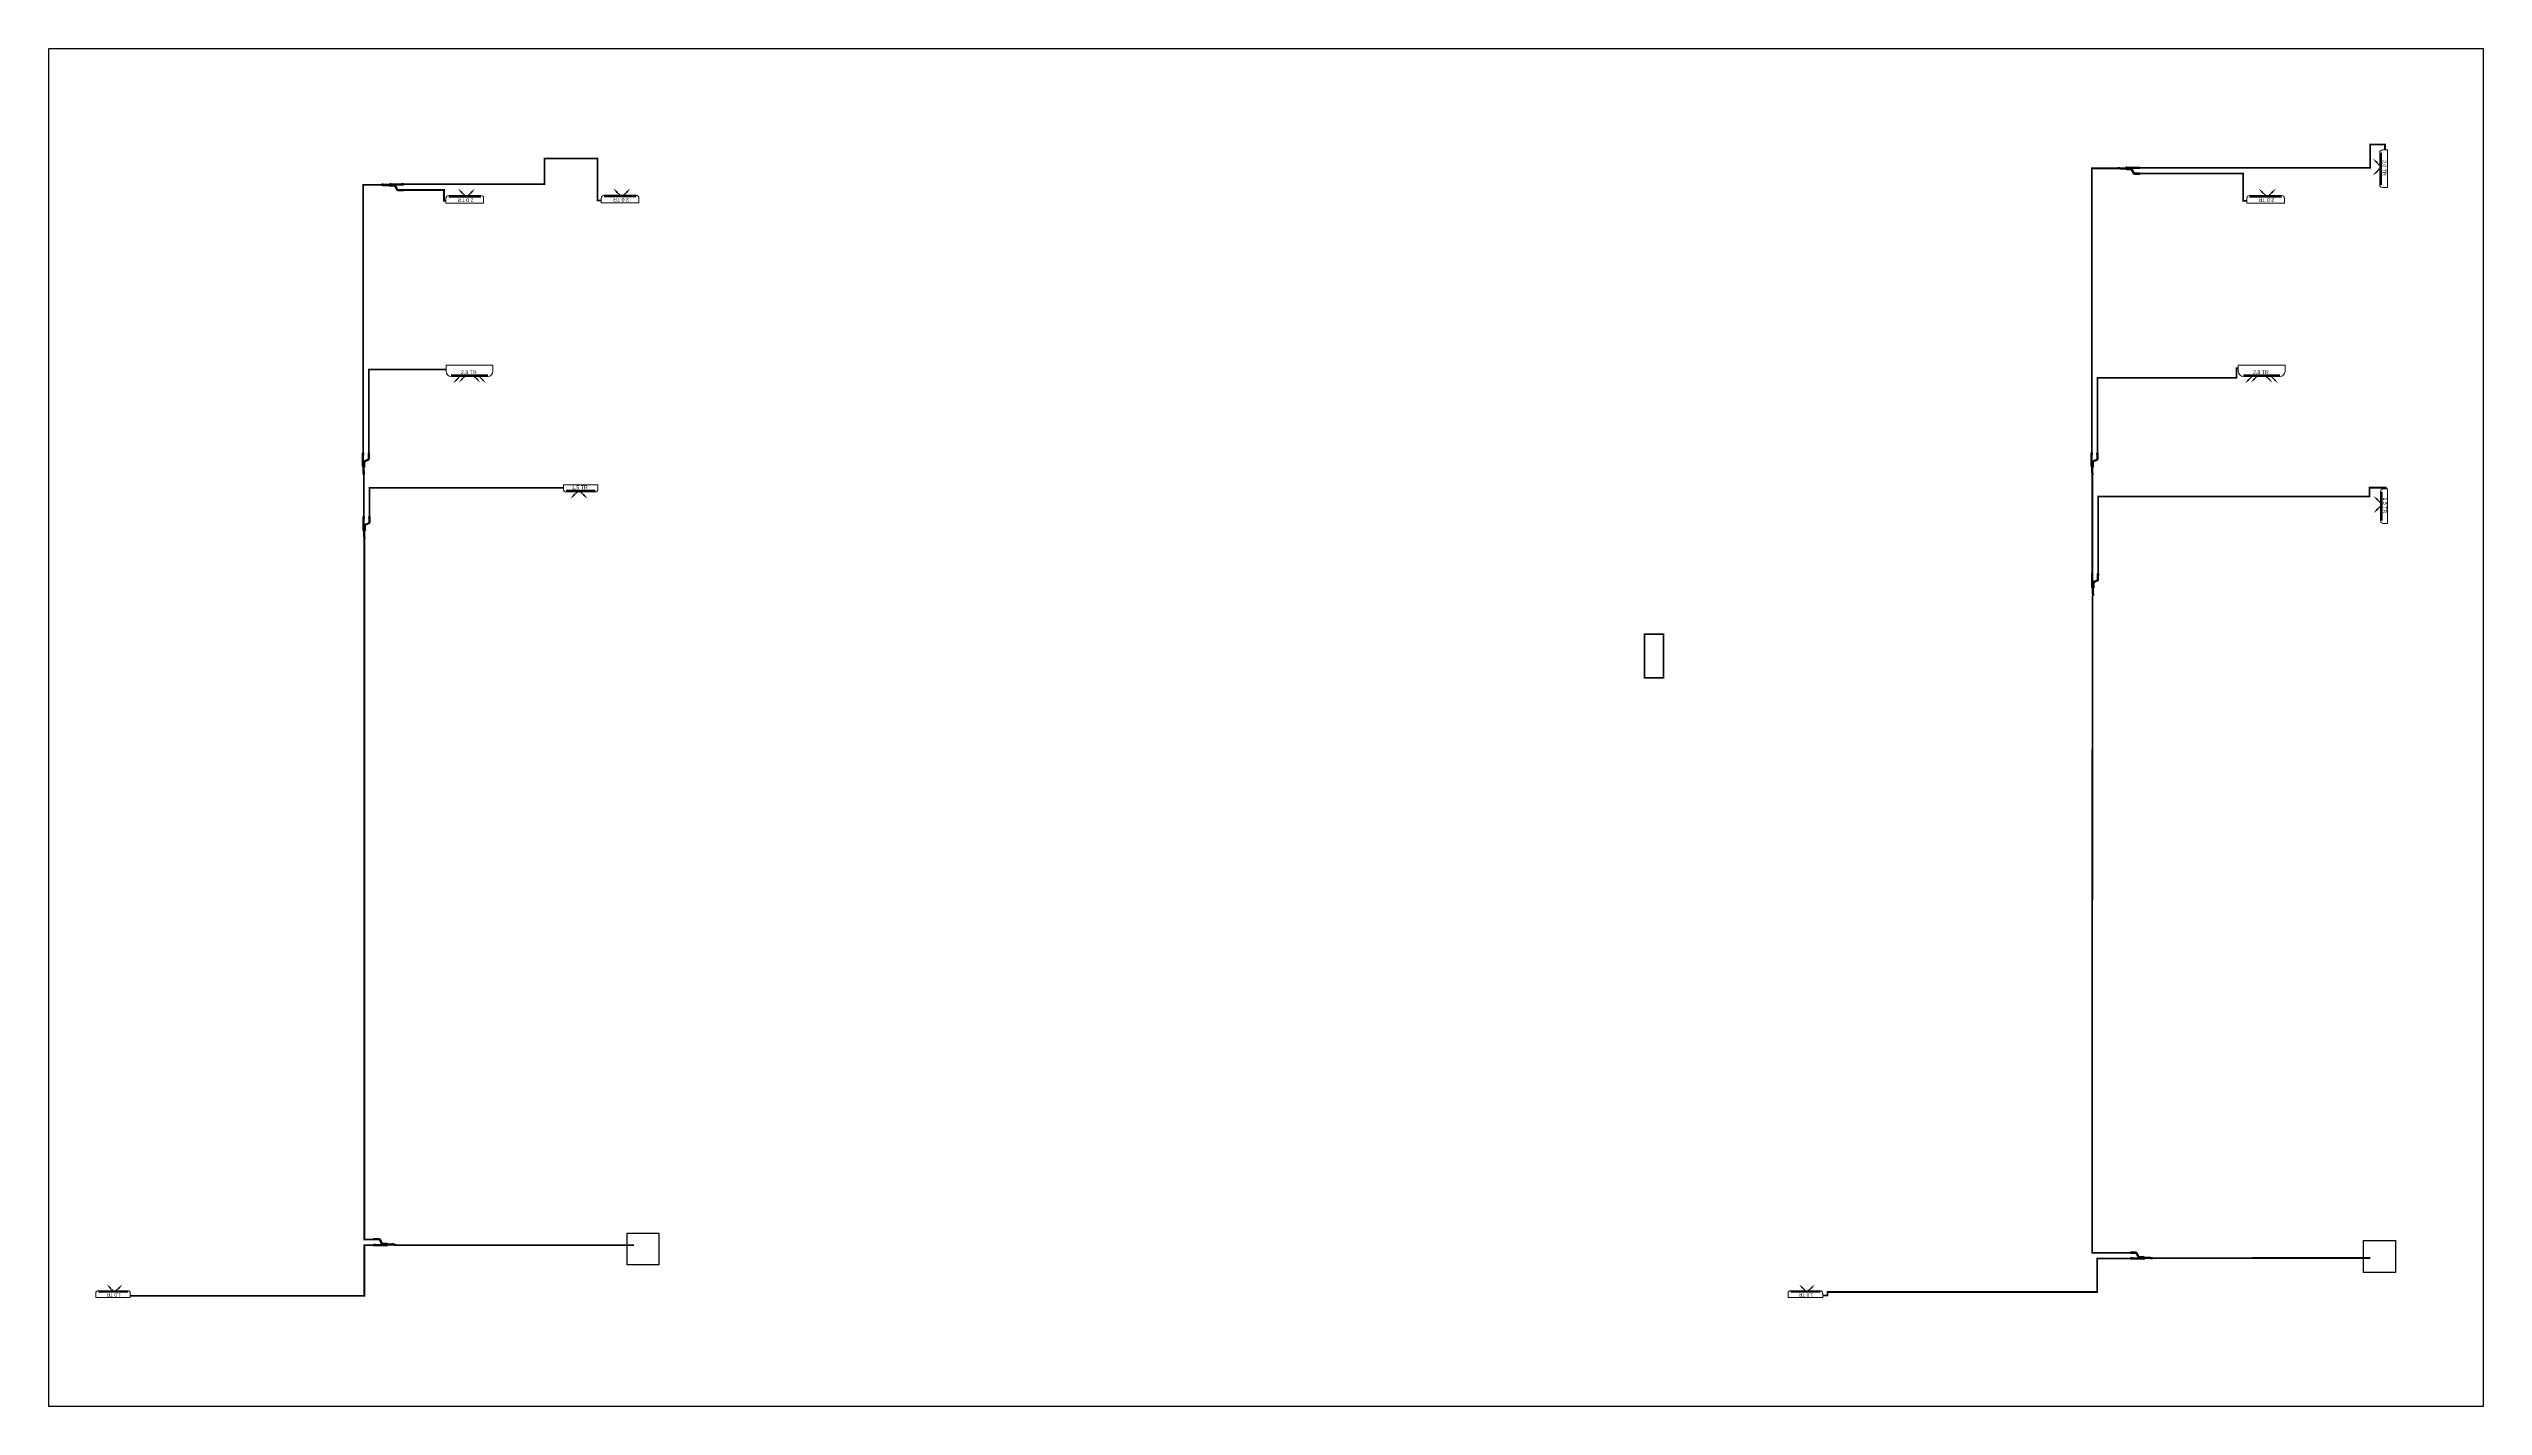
# Model space of a CAD drawing. Header units: millimetres. Extents: x -81374 to 485233, y -39075 to 157313.
# Drawn here: x 137089 to 207189, y -5948 to 33167 of the extents above; entities that cross this region are included whole.
import ezdxf

# ---------------------------------------------------------------- set-up
doc = ezdxf.new("R2010")
doc.units = ezdxf.units.MM
for name, color, linetype in [('M HVAC DRAIN PIPE', 8, 'Continuous'), ('M HVAC HIGH WALL UNIT', 3, 'Continuous'), ('M HVAC VRV REFNET', 3, 'Continuous'), ('M-HVAC ELLIPTICAL DUCT', 6, 'Continuous'), ('M-HVAC SPIRAL DUCT', 150, 'Continuous'), ('M-HVAC VRV PIPE', 152, 'Continuous')]:
    doc.layers.add(name, color=color, linetype=linetype)
doc.layers.add('TAB', color=4, linetype='Continuous', lineweight=5)
doc.styles.get("Standard").update_dxf_attribs({"font": 'arial.ttf'})

# ---------------------------------------------------------------- blocks, each defined once
blk = doc.blocks.new('2.0')
at = {"layer": 'M HVAC HIGH WALL UNIT', "lineweight": 5}
for p, q in [((18047, 9744), (19131, 9744)), ((18047, 9744), (18047, 9605)), ((18128, 9523), (19049, 9523)), ((19131, 9744), (19131, 9605))]:
    blk.add_line(p, q, dxfattribs=at)
at = {"layer": 'M HVAC HIGH WALL UNIT', "color": 8, "lineweight": 5}
for p, q in [((18128, 9571), (19049, 9571)), ((18128, 9561), (19049, 9561)), ((18128, 9550), (19049, 9550)), ((18128, 9540), (19049, 9540)), ((18128, 9530), (19049, 9530))]:
    blk.add_line(p, q, dxfattribs=at)
at = {"layer": 'M HVAC HIGH WALL UNIT', "color": 7, "lineweight": 5}
for p, q in [((18406, 9440), (18486, 9512)), ((18674, 9440), (18594, 9512))]:
    blk.add_line(p, q, dxfattribs=at)
at = {"layer": 'M HVAC HIGH WALL UNIT', "lineweight": 5}
for centre, start, end in [((18128, 9605), 180, 270), ((19049, 9605), 270, 0)]:
    blk.add_arc(centre, 81.3, start, end, dxfattribs=at)
at = {"layer": 'M HVAC HIGH WALL UNIT', "color": 7, "lineweight": 5}
for points in [[(18426, 9422), (18387, 9459), (18294, 9323)], [(18655, 9422), (18694, 9459), (18787, 9323)]]:
    blk.add_solid(points, dxfattribs=at)
at = {"layer": 'M HVAC HIGH WALL UNIT', "color": 7}
blk.add_text('2.0 TR', height=108.4, dxfattribs=at).set_placement((18339, 9601))
blk = doc.blocks.new('1.0')
at = {"layer": 'M HVAC HIGH WALL UNIT', "lineweight": 5}
for p, q in [((18091, 5697), (19086, 5697)), ((18091, 5697), (18091, 5572)), ((19086, 5697), (19086, 5572)), ((18166, 5497), (19012, 5497))]:
    blk.add_line(p, q, dxfattribs=at)
at = {"layer": 'M HVAC HIGH WALL UNIT', "color": 8, "lineweight": 5}
for p, q in [((18166, 5541), (19012, 5541)), ((18166, 5532), (19012, 5532)), ((18166, 5522), (19012, 5522)), ((18166, 5513), (19012, 5513)), ((18166, 5504), (19012, 5504))]:
    blk.add_line(p, q, dxfattribs=at)
at = {"layer": 'M HVAC HIGH WALL UNIT', "color": 7, "lineweight": 5}
for p, q in [((18421, 5421), (18495, 5487)), ((18667, 5421), (18594, 5487))]:
    blk.add_line(p, q, dxfattribs=at)
at = {"layer": 'M HVAC HIGH WALL UNIT', "lineweight": 5}
for centre, start, end in [((18166, 5572), 180, 270), ((19012, 5572), 270, 0)]:
    blk.add_arc(centre, 74.6, start, end, dxfattribs=at)
at = {"layer": 'M HVAC HIGH WALL UNIT', "color": 7, "lineweight": 5}
for points in [[(18439, 5404), (18403, 5439), (18318, 5314)], [(18649, 5404), (18685, 5439), (18771, 5314)]]:
    blk.add_solid(points, dxfattribs=at)
at = {"layer": 'M HVAC HIGH WALL UNIT', "color": 7}
blk.add_text('1.0 TR', height=99.5, dxfattribs=at).set_placement((18360, 5569))
blk = doc.blocks.new('logo')
at = {"layer": 'TAB', "color": 5, "linetype": 'Continuous'}
for p, q in [((87369, 2675), (87798, 3500)), ((89368, 5545), (89667, 6261)), ((90541, 1008), (90844, 1756)), ((92676, 3852), (93052, 4579))]:
    blk.add_line(p, q, dxfattribs=at)
at = {"layer": 'TAB', "color": 6, "linetype": 'Continuous'}
for p, q in [((88694, 4323), (88662, 4550)), ((88670, 3692), (88694, 4323)), ((88953, 3425), (89927, 3513)), ((88975, 3734), (89869, 3823)), ((90650, 3148), (90445, 2696)), ((90729, 2574), (90960, 3085)), ((90768, 3389), (91465, 4516)), ((90960, 3085), (91681, 3238)), ((91681, 3238), (91830, 2671)), ((91755, 4451), (92035, 3071)), ((92035, 3071), (92161, 2704))]:
    blk.add_line(p, q, dxfattribs=at)
at = {"layer": 'TAB', "color": 5, "linetype": 'Continuous'}
for centre, radius, start, end in [((89897, 3633), 2703, 200.7711868, 283.7907864), ((89897, 3633), 2653, 199.7990468, 284.5750261), ((89897, 3633), 2553, 197.6880705, 286.2627866), ((89897, 3633), 2453, 195.3140344, 288.1336099), ((89897, 3633), 2303, 191.1085637, 291.3655311), ((89897, 3633), 2103, 183.6424645, 296.77277), ((90293, 3273), 2653, 18.4153728, 107.8651195), ((90293, 3273), 2803, 21.3205727, 105.3439553), ((90293, 3273), 2903, 23.028427, 103.8490277), ((90293, 3273), 3003, 24.5854263, 102.4787541), ((90293, 3273), 3053, 25.3141359, 101.8351835)]:
    blk.add_arc(centre, radius, start, end, dxfattribs=at)
at = {"layer": 'TAB', "color": 5, "linetype": 'Continuous', "lineweight": 53}
blk.add_arc((90293, 3273), 2453, 13.6346473, 112.1421063, dxfattribs=at)
at = {"layer": 'TAB', "color": 6, "linetype": 'Continuous'}
for points in [[(89731, 2687), (89766, 2691), (89831, 2703), (89917, 2707), (89978, 2691), (90030, 2647), (90048, 2547), (90032, 2476), (90006, 2447), (89941, 2409), (89886, 2398), (89762, 2388), (89619, 2378), (89465, 2374), (89323, 2372), (89134, 2384), (89030, 2394), (88943, 2414), (88870, 2440), (88799, 2475), (88741, 2532), (88705, 2594), (88680, 2663), (88666, 2743), (88650, 2839), (88640, 2957), (88639, 3073), (88642, 3200), (88645, 3331), (88653, 3449), (88655, 3501), (88636, 3541), (88633, 3578), (88646, 3630), (88657, 3655), (88669, 3665), (88670, 3692)], [(89987, 4420), (90057, 4411), (90117, 4437), (90155, 4477), (90175, 4523), (90180, 4566), (90179, 4617), (90153, 4672), (90129, 4700), (90101, 4713), (90055, 4728), (89993, 4746), (89888, 4769), (89778, 4785), (89458, 4804), (89224, 4776), (89103, 4760), (88970, 4724), (88916, 4717), (88884, 4745), (88766, 4748), (88700, 4715), (88671, 4674), (88665, 4633), (88662, 4546)], [(88953, 3425), (88953, 3324), (88943, 3097), (88947, 2888)], [(88947, 2888), (88966, 2761), (88994, 2711), (89039, 2693), (89100, 2686), (89560, 2687), (89731, 2687)], [(89869, 3823), (89925, 3824), (89966, 3815), (90028, 3782), (90058, 3731), (90072, 3676), (90070, 3624), (90055, 3582), (90040, 3563), (90015, 3542), (89989, 3528), (89964, 3520), (89940, 3515), (89927, 3513)], [(90729, 2574), (90686, 2520), (90605, 2484), (90516, 2496), (90450, 2556), (90432, 2619), (90445, 2696)], [(91465, 4516), (91595, 4620), (91670, 4595), (91717, 4541), (91755, 4451)], [(91830, 2671), (91889, 2557), (91969, 2479), (92082, 2486), (92150, 2539), (92178, 2620), (92169, 2674), (92161, 2705)]]:
    blk.add_spline(points, degree=3, dxfattribs=at)
for points, knots in [([(88992, 4405), (88993, 4375), (88999, 4259), (88999, 4086), (88983, 3911), (88986, 3805), (88978, 3755), (88975, 3734)], [0, 0, 0, 0, 78.588582871, 349.020812658, 516.737990887, 605.733923597, 668.187659958, 668.187659958, 668.187659958, 668.187659958]), ([(88992, 4405), (89091, 4430), (89252, 4470), (89489, 4490), (89725, 4484), (89892, 4443), (89989, 4419)], [6.5327274, 6.5327274, 6.5327274, 6.5327274, 311.936938896, 503.532668483, 718.402975154, 1016.639130565, 1016.639130565, 1016.639130565, 1016.639130565]), ([(90650, 3148), (90643, 3163), (90616, 3214), (90625, 3315), (90704, 3368), (90750, 3383), (90768, 3389)], [0, 0, 0, 0, 50.493694638, 173.079558099, 260.213119816, 317.85517104, 317.85517104, 317.85517104, 317.85517104])]:
    blk.add_open_spline(points, degree=3, knots=knots, dxfattribs=at)
blk = doc.blocks.new('KJHH')
at = {"layer": 'M HVAC VRV REFNET', "ltscale": 1000}
h = blk.add_hatch(color=40, dxfattribs=at)
h.set_gradient(color1=(240, 221, 15), one_color=1, tint=1, name='CURVED')
h.paths.add_polyline_path([(12, 634), (-18, 634), (-20, 629), (15, 629)])
h = blk.add_hatch(color=40, dxfattribs=at)
h.set_gradient(color1=(240, 221, 15), one_color=1, tint=1, name='CYLINDER')
h.paths.add_polyline_path([(15, 629), (-20, 629), (-20, 582), (15, 582)])
h = blk.add_hatch(color=40, dxfattribs=at)
h.set_gradient(color1=(240, 221, 15), one_color=1, tint=1, name='INVHEMISPHERICAL')
h.paths.add_polyline_path([(15, 582), (-20, 582), (-18, 577), (12, 577)])
h = blk.add_hatch(color=40, dxfattribs=at)
h.set_gradient(color1=(240, 221, 15), one_color=1, tint=1, name='INVCURVED')
h.paths.add_polyline_path([(15, 269), (-20, 269), (-20, 254), (15, 254)])
h.paths.add_polyline_path([(12, 274), (-18, 274), (-20, 269), (15, 269)])
h = blk.add_hatch(color=40, dxfattribs=at)
h.set_gradient(color1=(240, 221, 15), one_color=1, tint=1, name='INVCYLINDER')
edge = h.paths.add_edge_path()
edge.add_ellipse((21, 254), major_axis=(20.7, 20.7), ratio=1, start_angle=284.84375, end_angle=315)
edge.add_line((50, 254), (20, 254))
edge.add_line((20, 254), (-20, 254))
edge.add_ellipse((9, 254), major_axis=(-20.7, 20.7), ratio=1, start_angle=45, end_angle=75.15625)
edge.add_arc((15, 177), 69.1, 63.31322, 116.68678, ccw=False)
h = blk.add_hatch(color=40, dxfattribs=at)
h.set_gradient(color1=(240, 221, 15), one_color=1, tint=1, name='CYLINDER')
h.paths.add_polyline_path([(12, 577), (-18, 577), (-18, 274), (12, 274)])
h = blk.add_hatch(color=40, dxfattribs=at)
h.set_gradient(color1=(240, 221, 15), one_color=1, tint=1, name='INVSPHERICAL')
h.paths.add_polyline_path([(46, 239, 0.23719), (-16, 239), (0, 216), (3, 216), (3, 216), (27, 216), (27, 216), (30, 216)])
h = blk.add_hatch(color=40, dxfattribs=at)
h.set_gradient(color1=(240, 221, 15), one_color=1, tint=1, name='CYLINDER')
h.paths.add_polyline_path([(33, 105), (-2, 105), (-2, 57), (33, 57)])
h.paths.add_polyline_path([(30, 216), (27, 216), (27, 216), (3, 216), (3, 216), (0, 216), (0, 110), (30, 110)])
h = blk.add_hatch(color=40, dxfattribs=at)
h.set_gradient(color1=(240, 221, 15), one_color=1, tint=1)
h.paths.add_polyline_path([(30, 110), (0, 110), (-2, 105), (33, 105)])
h = blk.add_hatch(color=40, dxfattribs=at)
h.set_gradient(color1=(240, 221, 15), one_color=1, tint=1)
h.paths.add_polyline_path([(33, 57), (-2, 57), (0, 52), (30, 52)])
h = blk.add_hatch(color=40, dxfattribs=at)
h.set_gradient(color1=(240, 221, 15), one_color=1, tint=1, name='CYLINDER')
h.paths.add_polyline_path([(30, 52), (0, 52), (0, 0, -0.134882), (30, 0)])
h = blk.add_hatch(color=40, dxfattribs=at)
h.set_gradient(color1=(240, 221, 15), one_color=1, tint=1, name='CYLINDER')
h.paths.add_polyline_path([(47, 372), (17, 372), (17, 274), (47, 274)])
h.paths.add_polyline_path([(47, 274), (17, 274), (15, 269), (50, 269)])
h = blk.add_hatch(color=40, dxfattribs=at)
h.set_gradient(color1=(240, 221, 15), one_color=1, tint=1, name='INVHEMISPHERICAL')
h.paths.add_polyline_path([(50, 269), (15, 269), (15, 254), (50, 254)])
h = blk.add_hatch(color=40, dxfattribs=at)
h.set_gradient(color1=(240, 221, 15), one_color=1, tint=1, name='INVSPHERICAL')
h.paths.add_polyline_path([(48, 417, 0.299125), (17, 372), (47, 372, -0.299125), (60, 390)])
h = blk.add_hatch(color=40, dxfattribs=at)
h.set_gradient(color1=(240, 221, 15), one_color=1, tint=1, name='SPHERICAL')
h.paths.add_polyline_path([(149, 429), (137, 456), (48, 417), (60, 390)])
h = blk.add_hatch(color=40, dxfattribs=at)
h.set_gradient(color1=(240, 221, 15), one_color=1, tint=1, name='SPHERICAL')
h.paths.add_polyline_path([(179, 475), (149, 475, -0.299125), (137, 456), (149, 429, 0.299125)])
h = blk.add_hatch(color=40, dxfattribs=at)
h.set_gradient(color1=(240, 221, 15), one_color=1, tint=1, name='HEMISPHERICAL')
h.paths.add_polyline_path([(179, 634), (149, 634), (147, 629), (182, 629)])
h = blk.add_hatch(color=40, dxfattribs=at)
h.set_gradient(color1=(240, 221, 15), one_color=1, tint=1, name='CYLINDER')
h.paths.add_polyline_path([(182, 629), (147, 629), (147, 582), (182, 582)])
h = blk.add_hatch(color=40, dxfattribs=at)
h.set_gradient(color1=(240, 221, 15), one_color=1, tint=1, name='INVCYLINDER')
h.paths.add_polyline_path([(182, 582), (147, 582), (149, 577), (179, 577)])
h = blk.add_hatch(color=40, dxfattribs=at)
h.set_gradient(color1=(240, 221, 15), one_color=1, tint=1, name='CYLINDER')
h.paths.add_polyline_path([(179, 577), (149, 577), (149, 475), (179, 475)])
at = {"layer": 'M HVAC VRV REFNET', "color": 230, "ltscale": 1000}
for p, q in [((-20, 629), (-18, 634)), ((-20, 582), (-20, 629)), ((-20, 629), (15, 629)), ((-20, 582), (15, 582)), ((-18, 577), (-20, 582)), ((-20, 269), (-18, 274)), ((-20, 254), (-20, 269)), ((-20, 269), (15, 269)), ((50, 254), (-20, 254)), ((-20, 254), (10, 254)), ((-20, 254), (15, 254)), ((-18, 634), (12, 634)), ((-18, 274), (-18, 577)), ((-18, 577), (12, 577)), ((-18, 274), (12, 274)), ((-18, 274), (12, 274)), ((-18, 577), (12, 577)), ((0, 216), (-16, 239)), ((-2, 105), (0, 110)), ((-2, 105), (33, 105)), ((-2, 57), (-2, 105)), ((-2, 57), (33, 57)), ((0, 52), (-2, 57)), ((0, 110), (0, 216)), ((0, 216), (30, 216)), ((0, 110), (30, 110)), ((0, 52), (30, 52)), ((0, 52), (0, 0)), ((30, 0), (0, 0)), ((3, 216), (27, 216)), ((15, 629), (12, 634)), ((12, 577), (15, 582)), ((12, 274), (12, 577)), ((15, 269), (12, 274)), ((15, 582), (15, 629)), ((15, 269), (17, 274)), ((15, 254), (15, 269)), ((15, 254), (15, 269)), ((15, 269), (50, 269)), ((17, 274), (17, 372)), ((47, 372), (17, 372)), ((17, 274), (47, 274)), ((17, 274), (47, 274)), ((20, 254), (50, 254)), ((30, 216), (46, 239)), ((30, 110), (30, 216)), ((33, 105), (30, 110)), ((30, 52), (33, 57)), ((30, 52), (30, 0)), ((33, 57), (33, 105)), ((47, 274), (47, 372)), ((50, 269), (47, 274)), ((48, 417), (137, 456)), ((60, 390), (48, 417)), ((50, 254), (50, 269)), ((60, 390), (149, 429)), ((137, 456), (149, 429)), ((147, 629), (149, 634)), ((147, 582), (147, 629)), ((147, 629), (182, 629)), ((147, 582), (182, 582)), ((149, 577), (147, 582)), ((149, 634), (179, 634)), ((149, 475), (149, 577)), ((149, 577), (179, 577)), ((149, 577), (179, 577)), ((149, 475), (179, 475)), ((182, 629), (179, 634)), ((179, 577), (182, 582)), ((179, 475), (179, 577)), ((182, 582), (182, 629))]:
    blk.add_line(p, q, dxfattribs=at)
for centre, radius, start, end in [((15, 177), 69.1, 63.31322, 116.68678), ((15, -55), 56.6, 74.6364, 105.3636), ((67, 372), 50, 113.38714, 180), ((67, 372), 20, 113.38714, 180), ((129, 475), 20, 293.38714, 0), ((129, 475), 50, 293.38714, 0)]:
    blk.add_arc(centre, radius, start, end, dxfattribs=at)
blk.add_ellipse((9, 254), major_axis=(-20.7, 20.7), ratio=1, start_param=0.785398, end_param=1.311724, dxfattribs=at)
at = {"layer": 'M HVAC VRV REFNET', "color": 230, "ltscale": 1000, "extrusion": (6.97564e-19, 1.00698e-16, -1)}
blk.add_ellipse((21, 254), major_axis=(20.7, 20.7), ratio=1, start_param=0.785398, end_param=1.311724, dxfattribs=at)
at = {"layer": 'M HVAC VRV REFNET', "color": 7, "xscale": 0.0029569244943559, "yscale": 0.0029569244943559, "zscale": 0.0029569244943559}
blk.add_blockref('logo', (-251, 70), dxfattribs=at)
blk = doc.blocks.new('1.50')
at = {"layer": 'M HVAC HIGH WALL UNIT', "lineweight": 5}
for p, q in [((-67381, 108713), (-68213, 108713)), ((-68294, 108514), (-68294, 108632)), ((-67299, 108514), (-68294, 108514)), ((-67299, 108514), (-67299, 108632))]:
    blk.add_line(p, q, dxfattribs=at)
at = {"layer": 'M HVAC HIGH WALL UNIT', "color": 8, "lineweight": 5}
for p, q in [((-67381, 108706), (-68213, 108706)), ((-67381, 108697), (-68213, 108697)), ((-67381, 108687), (-68213, 108687)), ((-67381, 108675), (-68213, 108675)), ((-67381, 108666), (-68213, 108666))]:
    blk.add_line(p, q, dxfattribs=at)
at = {"layer": 'M HVAC HIGH WALL UNIT', "color": 7, "lineweight": 5}
for p, q in [((-67882, 108796), (-67802, 108725)), ((-67614, 108796), (-67694, 108725))]:
    blk.add_line(p, q, dxfattribs=at)
at = {"layer": 'M HVAC HIGH WALL UNIT', "lineweight": 5}
for centre, start, end in [((-68213, 108632), 90, 180), ((-67381, 108632), 0, 90)]:
    blk.add_arc(centre, 81.3, start, end, dxfattribs=at)
at = {"layer": 'M HVAC HIGH WALL UNIT', "color": 7, "lineweight": 5}
for points in [[(-67863, 108815), (-67902, 108778), (-67995, 108914)], [(-67634, 108815), (-67595, 108778), (-67502, 108914)]]:
    blk.add_solid(points, dxfattribs=at)
at = {"layer": 'M HVAC HIGH WALL UNIT', "color": 7}
blk.add_text('1.5 TR', height=108.4, rotation=180, dxfattribs=at).set_placement((-67547, 108636))
blk = doc.blocks.new('2.8 tr')
at = {"layer": 'M HVAC HIGH WALL UNIT', "lineweight": 5}
for p, q in [((-293992, 64407), (-292643, 64407)), ((-293992, 64407), (-293992, 64232)), ((-293842, 64082), (-292793, 64082)), ((-292643, 64407), (-292643, 64232))]:
    blk.add_line(p, q, dxfattribs=at)
at = {"layer": 'M HVAC HIGH WALL UNIT', "color": 8, "lineweight": 5}
for p, q in [((-293842, 64126), (-292794, 64126)), ((-293842, 64116), (-292794, 64116)), ((-293842, 64104), (-292794, 64104)), ((-293842, 64095), (-292794, 64095)), ((-293842, 64085), (-292794, 64085))]:
    blk.add_line(p, q, dxfattribs=at)
at = {"layer": 'M HVAC HIGH WALL UNIT', "color": 7, "lineweight": 5}
for p, q in [((-293686, 63994), (-293612, 64060)), ((-293526, 64013), (-293452, 64078)), ((-293109, 64013), (-293182, 64078)), ((-292949, 63994), (-293022, 64060))]:
    blk.add_line(p, q, dxfattribs=at)
at = {"layer": 'M HVAC HIGH WALL UNIT', "lineweight": 5}
for centre, start, end in [((-293842, 64232), 180, 270), ((-292793, 64232), 270, 0)]:
    blk.add_arc(centre, 150, start, end, dxfattribs=at)
at = {"layer": 'M HVAC HIGH WALL UNIT', "color": 7, "lineweight": 5}
for points in [[(-293668, 63977), (-293704, 64011), (-293789, 63886)], [(-293508, 63995), (-293544, 64030), (-293629, 63905)], [(-293127, 63995), (-293091, 64030), (-293005, 63905)], [(-292966, 63977), (-292931, 64011), (-292845, 63886)]]:
    blk.add_solid(points, dxfattribs=at)
at = {"layer": 'M HVAC HIGH WALL UNIT', "color": 7}
blk.add_text('2.8 TR', height=108.4, dxfattribs=at).set_placement((-293567, 64153))

msp = doc.modelspace()

# ---------------------------------------------------------------- linework, layer by layer
at = {"layer": 'M HVAC DRAIN PIPE', "color": 30, "linetype": 'Continuous', "const_width": 50}
msp.add_lwpolyline([(183036.2, 16300.5), (183036.2, 15041), (183586.2, 15041), (183586.2, 16300.5)], close=True, dxfattribs=at)
at = {"layer": 'M-HVAC SPIRAL DUCT', "linetype": 'Continuous'}
msp.add_lwpolyline([(137088.6, 33167.4), (207188.9, 33167.4), (207188.9, -5947.6), (137088.6, -5947.6)], close=True, dxfattribs=at)
at = {"layer": 'M-HVAC VRV PIPE', "color": 175, "linetype": 'Continuous', "true_color": 0x4036a1, "const_width": 50}
for points in [[(197304.1, 29737.7), (203929.5, 29737.7), (203929.5, 30408.9), (204357.5, 30408.9), (204357.5, 30250.6)], [(195914.6, 21520), (195914.6, 29720.2), (196669.7, 29720.2)], [(197299.1, 29570.9), (200273.2, 29569.5), (200273.2, 28786.2), (200378.8, 28786.2)], [(196081.4, 21520), (196081.4, 23682.8), (200082.5, 23682.8), (200082.5, 23959.9), (200130.9, 23959.9)], [(195932.1, 18044.2), (195932.1, 20885.6)], [(196098.9, 18044.2), (196098.9, 20265.7), (203910.6, 20265.7), (203910.6, 20519), (204378.9, 20519), (204378.9, 20484.4)], [(197025.2, -1525.2), (195925.8, -1525.2), (195934.6, 17409.7)], [(197025.2, -1691.1), (196072.1, -1691.1), (196072.1, -2653.6), (188304, -2653.6), (188304, -2753.7), (188167.1, -2753.7)], [(203937, -1674.5), (197578.4, -1675.4)]]:
    msp.add_lwpolyline(points, dxfattribs=at)
at = {"layer": 'M-HVAC VRV PIPE', "color": 4, "linetype": 'Continuous', "const_width": 50}
for points in [[(147304.1, 29261.7), (151367.4, 29261.7), (151367.4, 30003.8), (152888.3, 30003.8), (152888.3, 28792.6), (153001.1, 28792.6)], [(146142.6, 21520), (146142.6, 28768.6), (146142.6, 29244.2), (146672, 29244.2)], [(147304.1, 29094.9), (148471.1, 29094.9), (148471.1, 28783.9), (148528, 28786.2)], [(146309.5, 21520), (146309.5, 23922.4), (148531.9, 23922.4)], [(146160.1, 19689.3), (146160.1, 20885.6)], [(146327, 19689.3), (146327, 20082.8), (146327, 20439.7), (146327, 20518.2), (151907.2, 20518.2)], [(146443.2, -1137.6), (146177.7, -1137.6), (146177.7, 19054.9)], [(146443.2, -1304.4), (146177.7, -1304.4), (146177.7, -2508.4), (146177.7, -2765), (139438.9, -2765)], [(153937, -1301.9), (147077.7, -1301.9)]]:
    msp.add_lwpolyline(points, dxfattribs=at)
at = {"layer": 'M-HVAC VRV PIPE', "color": 6, "linetype": 'Continuous'}
for points in [[(154656, -955.5), (154656, -1870.5), (153741, -1870.5), (153741, -955.5)], [(204656, -1172), (204656, -2087), (203741, -2087), (203741, -1172)]]:
    msp.add_lwpolyline(points, close=True, dxfattribs=at)

# ---------------------------------------------------------------- block references
at = {"layer": 'M HVAC HIGH WALL UNIT'}
for name, p, rotation in [('2.0', (194683.1, 48297.2), 269.9999999999972), ('2.0', (167658.6, 38460.6), 180.0000000000018), ('2.0', (172131.7, 38467), 180.0000000000018), ('2.0', (219509.4, 38460.6), 180.0000000000018), ('1.0', (157530.1, 2881.1), 179.9999999999981), ('1.0', (206258.2, 2881.1), 179.9999999999981)]:
    msp.add_blockref(name, p, dxfattribs=dict(at, rotation=rotation))
at = {"layer": 'M HVAC VRV REFNET'}
for p, rotation in [((196669.7, 29735.2), 270), ((146669.7, 29259.2), 270), ((147077.7, -1301.9), 90.00000000000007), ((197659.7, -1688.6), 90.00000000000007)]:
    msp.add_blockref('KJHH', p, dxfattribs=dict(at, rotation=rotation))
for p in [(146145.1, 20885.6), (195917.1, 20885.6), (146162.7, 19054.9), (195934.6, 17409.7)]:
    msp.add_blockref('KJHH', p, dxfattribs=at)
at = {"layer": 'M-HVAC ELLIPTICAL DUCT', "linetype": 'Continuous'}
for name, p, rotation in [('2.8 tr', (442523.7, -40359.6), 359.9999999999955), ('2.8 tr', (494122.7, -40359.6), 359.9999999999955), ('1.50', (84608, 129111), 180), ('1.50', (312940.8, 87783.6), 90.00000000000006)]:
    msp.add_blockref(name, p, dxfattribs=dict(at, rotation=rotation))

doc.saveas('drawing.dxf')
